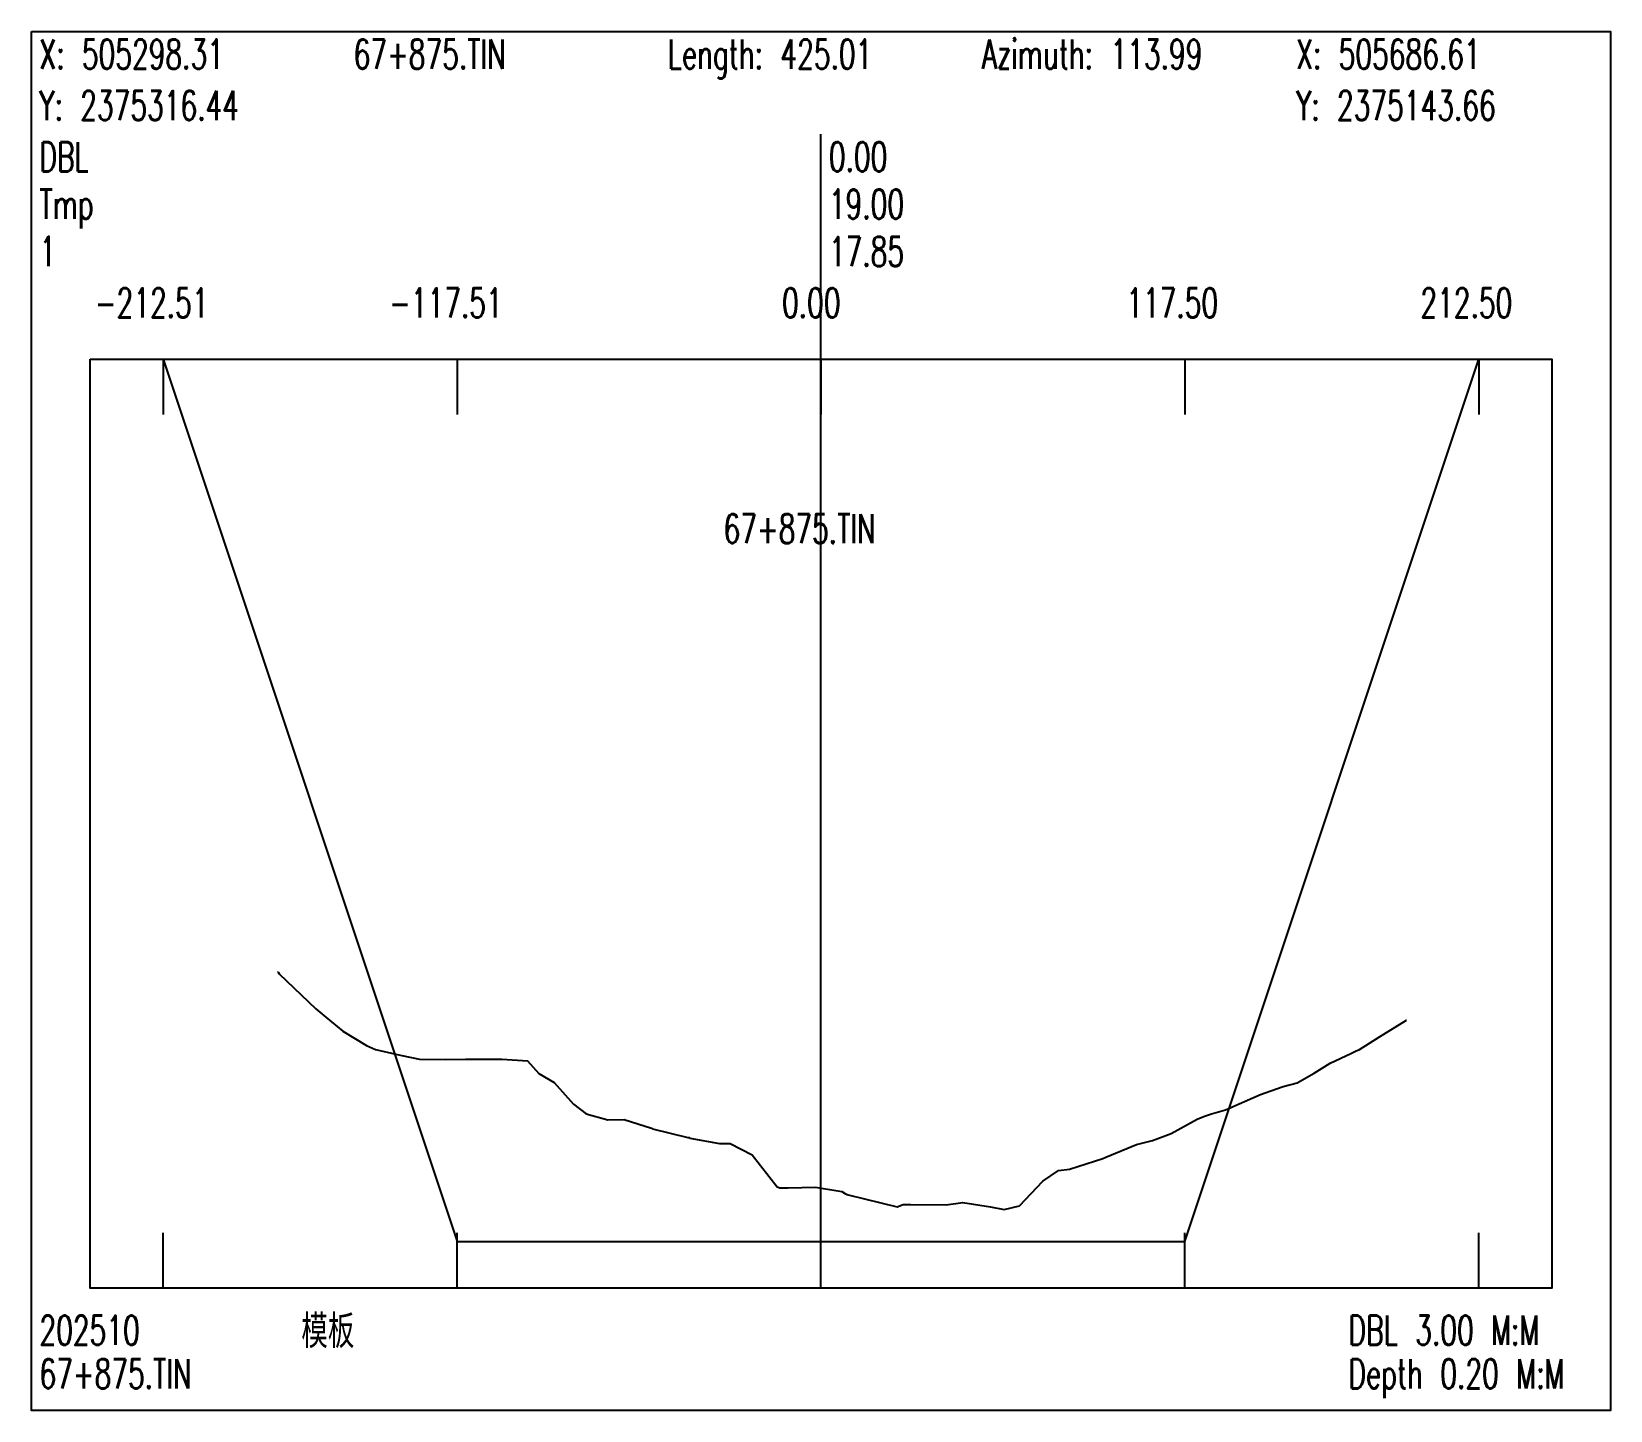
# Model space of a CAD drawing. Extents: x 1 to 171, y -4454 to 0.
# Drawn here: x 1 to 171, y -890.9 to -742.4 of the extents above; entities that cross this region are included whole.
import ezdxf

# ---------------------------------------------------------------- set-up
doc = ezdxf.new("R2010")
doc.units = 0
doc.header["$MEASUREMENT"] = 0
doc.layers.add('LABELS', color=7, linetype='Continuous')
doc.layers.add('XSECTION', color=7, linetype='Continuous')
doc.styles.get("Standard").update_dxf_attribs({"font": 'txt.shx'})

msp = doc.modelspace()

# ---------------------------------------------------------------- texts
at = {"layer": 'LABELS', "color": 0, "width": 0.666667}
for s, height, p in [('X: 505298.31', 3.1482, (1.85, -746.39)), ('67+875.TIN', 3.148, (35.68, -746.39)), ('Length: 425.01', 3.1482, (69.51, -746.39)), ('Azimuth: 113.99', 3.1482, (103.34, -746.39)), ('X: 505686.61', 3.1482, (137.17, -746.39)), ('Y: 2375316.44', 3.1482, (1.85, -751.92)), ('Y: 2375143.66', 3.1482, (137.17, -751.92)), ('DBL', 3.148, (1.85, -757.44)), ('0.00', 3.148, (86.85, -757.44)), ('0.00', 3.148, (86.85, -757.44)), ('Tmp', 3.148, (1.85, -762.54)), ('19.00', 3.148, (86.85, -762.54)), ('19.00', 3.148, (86.85, -762.54)), ('-212.51', 3.148, (7.82, -773.17)), ('-117.51', 3.148, (39.49, -773.17)), ('0.00', 3.148, (81.81, -773.17)), ('117.50', 3.148, (118.87, -773.17)), ('212.50', 3.148, (150.54, -773.17)), ('67+875.TIN', 3.148, (75.51, -797.49)), ('模板', 3.148, (30.04, -883.8)), ('DBL 3.00 M:M', 3.1482, (142.81, -883.8)), ('67+875.TIN', 3.148, (1.85, -888.48)), ('Depth 0.20 M:M', 3.1482, (142.81, -888.48))]:
    msp.add_text(s, height=height, dxfattribs=at).set_placement(p)
at = {"layer": 'LABELS', "color": 1, "width": 0.666667}
for s, height, p in [('1', 3.15, (1.85, -767.64)), ('17.85', 3.148, (86.85, -767.64)), ('17.85', 3.148, (86.85, -767.64)), ('202510', 3.148, (1.85, -883.8))]:
    msp.add_text(s, height=height, dxfattribs=at).set_placement(p)

# ---------------------------------------------------------------- linework, layer by layer
at = {"layer": 'XSECTION', "color": 0, "linetype": 'Continuous'}
for points in [[(1, -742.39), (171, -742.39), (171, -890.86), (1, -890.86), (1, -742.39)], [(86, -877.68), (86, -753.44)], [(86, -877.68), (86, -753.44)], [(7.3, -777.68), (164.71, -777.68), (164.71, -877.68), (7.3, -877.68), (7.3, -777.68)], [(15.17, -777.68), (15.17, -783.62)], [(15.17, -777.68), (46.83, -872.68)], [(15.17, -777.68), (46.83, -872.68)], [(46.83, -777.68), (46.83, -783.62)], [(86, -777.68), (86, -783.62)], [(125.17, -777.68), (125.17, -783.62)], [(125.17, -872.68), (156.84, -777.68)], [(125.17, -872.68), (156.84, -777.68)], [(156.84, -777.68), (156.84, -783.62)], [(15.17, -877.68), (15.17, -871.74)], [(46.83, -877.68), (46.83, -871.74)], [(86, -877.68), (86, -871.74)], [(125.17, -877.68), (125.17, -871.74)], [(156.84, -877.68), (156.84, -871.74)], [(46.83, -872.68), (86, -872.68)], [(46.83, -872.68), (46.83, -872.68)], [(46.83, -872.68), (86, -872.68)], [(86, -872.68), (125.17, -872.68)], [(86, -872.68), (125.17, -872.68)], [(125.17, -872.68), (125.17, -872.68)]]:
    msp.add_lwpolyline(points, dxfattribs=at)
at = {"layer": 'XSECTION', "color": 1, "linetype": 'Continuous'}
msp.add_lwpolyline([(27.52, -843.68), (27.52, -843.68), (27.52, -843.68), (27.54, -843.68), (27.67, -843.83), (31.61, -847.63), (32.69, -848.53), (34.5, -850.03), (37.05, -851.58), (38.02, -851.98), (40.23, -852.48), (40.85, -852.63), (42.76, -853.03), (45.61, -853.08), (47.73, -853.03), (51.65, -853.03), (51.66, -853.03), (51.67, -853.03), (54.4, -853.23), (55.63, -854.58), (57.27, -855.53), (59.34, -857.88), (60.73, -858.93), (63.06, -859.58), (64.79, -859.53), (67.74, -860.48), (67.87, -860.53), (71.65, -861.48), (71.77, -861.48), (71.88, -861.53), (75.06, -862.13), (76.23, -862.13), (78.6, -863.33), (81.29, -866.78), (81.58, -866.88), (82.46, -866.88), (85.4, -866.83), (88.26, -867.28), (88.64, -867.53), (88.92, -867.63), (94.19, -868.93), (94.86, -868.68), (95.68, -868.68), (99.48, -868.73), (101.28, -868.48), (104.24, -868.93), (105.72, -869.23), (107.37, -868.83), (109.89, -866.18), (111.57, -865.03), (112.77, -864.88), (115.45, -864.03), (116.35, -863.73), (116.68, -863.58), (119.98, -862.23), (121.71, -861.78), (123.69, -861.03), (126.51, -859.48), (127.28, -859.18), (128.06, -858.93), (129.56, -858.48), (133.09, -856.93), (133.21, -856.88), (135.76, -855.98), (137.27, -855.58), (139.12, -854.53), (140.81, -853.48), (143.04, -852.43), (143.55, -852.18), (143.99, -851.98), (146.13, -850.63), (149.05, -848.83), (149.06, -848.83)], dxfattribs=at)

msp.set_redraw_order([(e.dxf.handle, doc.entitydb.next_handle()) for e in msp.query("TEXT MTEXT ATTDEF DIMENSION ARC_DIMENSION")])  # texts and dimensions are drawn at this point

doc.saveas('drawing.dxf')
